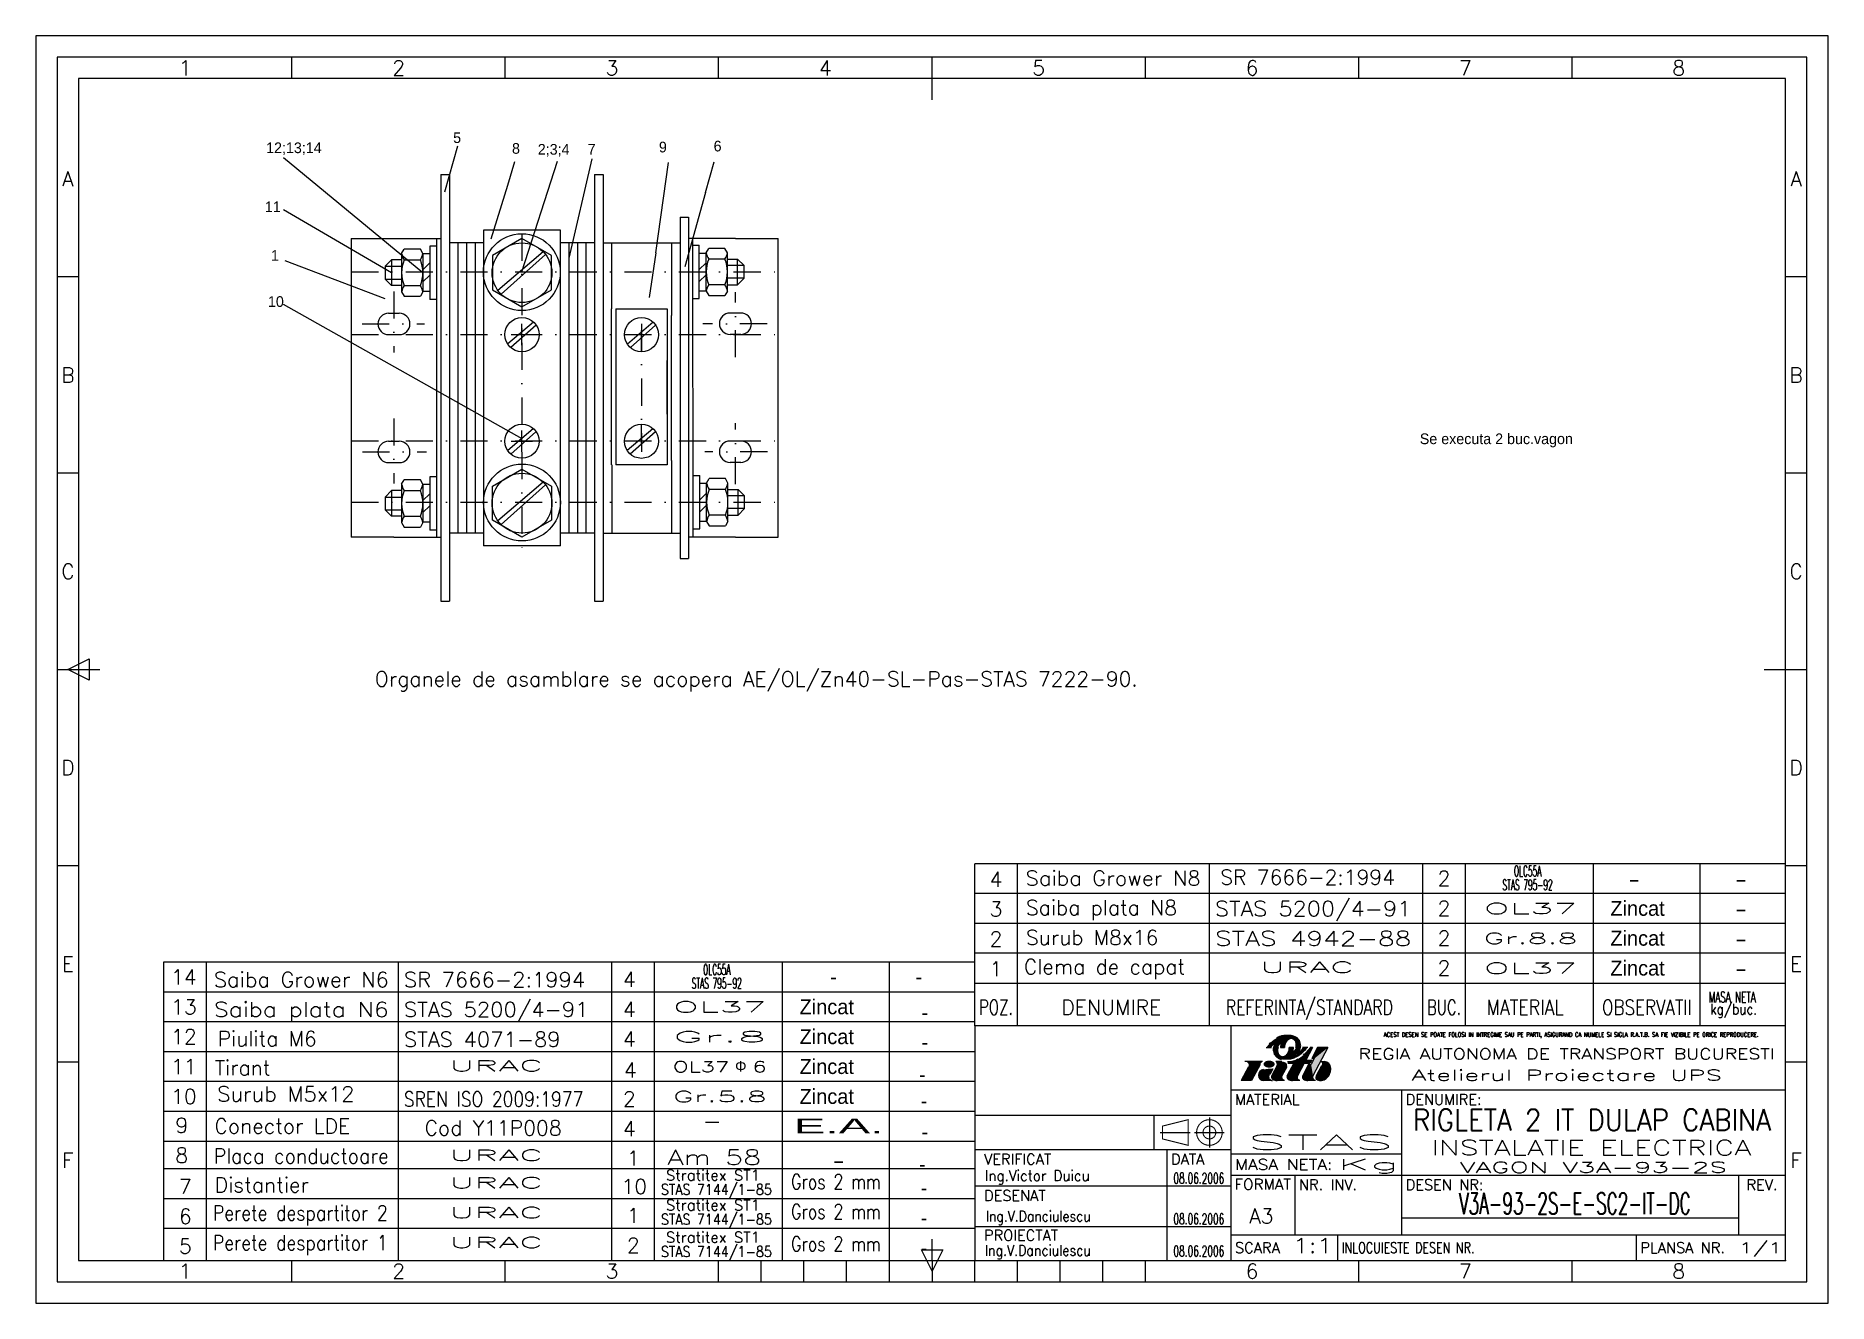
# Model space of a CAD drawing. Header units: millimetres. Extents: x 42 to 462, y 17 to 314.
import ezdxf
from ezdxf.enums import TextEntityAlignment as Align

# ---------------------------------------------------------------- set-up
doc = ezdxf.new("R2010")
doc.units = ezdxf.units.MM
doc.linetypes.add('DASHDOT2', pattern=[12.7, 6.35, -3.175, 0, -3.175])
doc.layers.add('LIN_SUB', color=7, linetype='Continuous')
doc.styles.add('ISO', font='SIMPLEX.SHX')
doc.styles.add('ISOCP', font='SIMPLEX.SHX')
doc.styles.add('ROMANC', font='romanc')

msp = doc.modelspace()

# ---------------------------------------------------------------- texts
at = {"color": 1}
for s, p in [('5', (139.4, 288.9)), ('12;13;14', (95.57, 286.53)), ('8', (153.19, 286.38)), ('2;3;4', (159.23, 286.17)), ('7', (170.92, 286.19)), ('9', (187.61, 286.7)), ('6', (200.44, 286.93)), ('11', (95.28, 272.7)), ('1', (96.7, 261.29)), ('10', (96, 250.5))]:
    msp.add_text(s, height=2.5, dxfattribs=at).set_placement(p)
at = {"color": 2}
msp.add_text('Se executa 2 buc.vagon', height=2.5, dxfattribs=at).set_placement((365.92, 218.33))
at = {"color": 50}
for s, width, p, p2 in [('    -    ', 0.666667, (405.66, 114.67), (426.66, 114.67)), ('    -    ', 0.666667, (430.66, 114.67), (451.66, 114.67)), ('    -    ', 0.666667, (430.66, 107.67), (451.66, 107.67)), ('    -    ', 0.666667, (430.66, 100.67), (451.66, 100.67)), ('    -    ', 0.666667, (430.66, 93.67), (451.66, 93.67)), ('E.A.', 2.571429, (219.22, 56.78), (240.22, 56.78)), ('    -    ', 0.666667, (219.22, 48.71), (240.22, 48.71))]:
    msp.add_text(s, height=3.5, dxfattribs=dict(at, width=width)).set_placement(p, p2, align=Align.FIT)
for s, p in [('Zincat', (416.94, 107.79)), ('Zincat', (416.94, 100.79)), ('Zincat', (416.94, 93.79)), ('-', (228.52, 91.72)), ('-', (248.52, 91.72)), ('Zincat', (226.94, 84.72)), ('-', (249.93, 83.41)), ('Zincat', (226.94, 77.72)), ('-', (249.93, 76.41)), ('Zincat', (226.94, 70.72)), ('Zincat', (226.94, 63.72)), ('-', (249.33, 68.87)), ('-', (249.72, 62.71)), ('-', (249.93, 55.41)), ('-', (249.33, 47.87)), ('-', (249.72, 42.27)), ('-', (249.72, 35.27)), ('-', (249.72, 28.27))]:
    msp.add_text(s, height=3.5, dxfattribs=at).set_placement(p, align=Align.CENTER)
at = {"layer": 'LIN_SUB', "color": 2, "style": 'ISOCP'}
msp.add_text('Organele de asamblare se acopera AE/OL/Zn40-SL-Pas-STAS 7222-90.', height=3.5, dxfattribs=at).set_placement((121.03, 161.56))
for s, p in [('4', (266.61, 114.61)), ('3', (266.61, 107.61)), ('2', (266.61, 100.61)), ('1', (266.61, 93.61)), ('14', (76.28, 91.7)), ('13', (76.28, 84.7)), ('12', (76.28, 77.7)), ('11', (76.28, 70.7)), ('10', (76.28, 63.7)), ('9', (75.81, 56.92)), ('8', (75.81, 49.92)), ('7', (76.61, 42.61)), ('6', (76.61, 35.61)), ('5', (76.61, 28.61))]:
    msp.add_text(s, height=3.5, dxfattribs=at).set_placement(p, align=Align.CENTER)
at = {"layer": 'LIN_SUB', "color": 50, "style": 'ISOCP'}
for s, width, p, p2 in [('Saiba Grower N8', 0.928302, (273.55, 114.86), (314.55, 114.86)), ('STAS 5200/4-91', 1.014706, (317.92, 107.73), (363.92, 107.73)), ('STAS 4942-88', 1.154812, (317.92, 100.73), (363.92, 100.73)), ('Saiba Grower N6', 0.931818, (83.31, 91.09), (124.31, 91.09)), (' REFERINTA/STANDARD', 0.666667, (318.61, 84.61), (359.61, 84.61)), ('Saiba plata N6', 1.037975, (83.31, 84.09), (124.31, 84.09)), ('POZ.', 0.738462, (262.61, 84.61), (270.61, 84.61)), ('BUC.', 0.727273, (367.61, 84.61), (375.61, 84.61)), ('MATERIAL', 0.739726, (381.61, 84.61), (399.61, 84.61)), ('OBSERVATII', 0.736842, (408.61, 84.61), (429.61, 84.61)), ('   -   ', 0.942857, (188.71, 57.91), (210.71, 57.91)), ('Placa conductoare', 0.83959, (83.31, 49.75), (124.31, 49.75)), ('Am 58', 1.257143, (189.59, 49.45), (211.59, 49.45)), ('Gros 2 mm', 0.7, (218.6, 43.73), (239.6, 43.73)), ('Perete despartitor 2', 0.752294, (83.08, 36.41), (124.08, 36.41)), ('Gros 2 mm', 0.7, (218.6, 36.73), (239.6, 36.73)), ('Perete despartitor 1', 0.773585, (83.08, 29.41), (124.08, 29.41)), ('Gros 2 mm', 0.7, (218.6, 29.17), (239.6, 29.17))]:
    msp.add_text(s, height=3.5, dxfattribs=dict(at, width=width)).set_placement(p, p2, align=Align.FIT)
for s, p in [('SR 7666-2:1994', (319.15, 115.08)), ('Saiba plata N8', (273.61, 107.96)), ('Surub M8x16', (273.61, 100.96)), ('Clema de capat', (273.12, 94.11)), ('Piulita M6', (84.19, 77.23)), ('Tirant', (83.53, 70.42)), ('Conector LDE', (83.46, 56.76)), ('Cod Y11P008', (132.71, 56.33)), ('Distantier', (83.53, 42.98))]:
    msp.add_text(s, height=3.5, dxfattribs=at).set_placement(p)
for s, p in [('2', (371.61, 114.81)), ('2', (371.61, 107.81)), ('2', (371.61, 100.81)), ('2', (371.61, 93.81)), ('4', (180.67, 91.14)), ('4', (180.67, 84.14)), ('DENUMIRE', (293.61, 84.61)), ('4', (180.67, 77.14)), ('4', (180.91, 69.89)), ('2', (180.67, 63.14)), ('4', (180.67, 56.14)), ('1', (181.61, 49.25)), ('10', (181.84, 42.6)), ('1', (181.61, 35.81)), ('2', (181.61, 28.81))]:
    msp.add_text(s, height=3.5, dxfattribs=at).set_placement(p, align=Align.CENTER)
at = {"layer": 'LIN_SUB', "color": 2, "style": 'ISOCP', "width": 0.507692}
for s, p in [('OLC55A', (387.98, 117.02)), ('STAS 795-92', (385.29, 113.8)), ('STAS 795-92', (195.29, 90.73)), ('OLC55A', (197.98, 93.95))]:
    msp.add_text(s, height=2.5, dxfattribs=at).set_placement(p)
at = {"layer": 'LIN_SUB', "color": 2, "style": 'ISOCP'}
for s, width, p, p2 in [('OL37', 2.531507, (380.87, 108.25), (402.87, 108.25)), ('Gr.8.8', 2.1, (380.87, 101.25), (402.87, 101.25)), ('URAC', 2.31, (328.47, 94.48), (350.47, 94.48)), ('OL37', 2.531507, (380.87, 94.25), (402.87, 94.25)), ('MASA NETA', 0.507692, (433.61, 87.51), (444.61, 87.51)), ('OL37', 2.531507, (190.87, 85.18), (212.87, 85.18)), ('kg/buc.', 0.796552, (433.96, 84.68), (444.96, 84.68)), ('Gr.8', 3.186207, (190.87, 78.18), (212.87, 78.18)), ('URAC', 2.31, (138.47, 71.41), (160.47, 71.41)), ('OL37  6', 1.421538, (190.87, 71.18), (212.87, 71.18)), ('Gr.5.8', 2.1, (190.87, 64.18), (212.87, 64.18)), ('URAC', 2.31, (138.47, 50.41), (160.47, 50.41)), ('URAC', 2.31, (138.47, 43.98), (160.47, 43.98)), ('Stratitex ST1', 0.928643, (189.27, 45.76), (211.27, 45.76)), ('STAS 7144/1-85', 0.8, (188.09, 42.41), (214.09, 42.41)), ('URAC', 2.31, (138.47, 36.98), (160.47, 36.98)), ('STAS 7144/1-85', 0.8, (188.09, 35.41), (214.09, 35.41)), ('Stratitex ST1', 0.928643, (189.27, 38.76), (211.27, 38.76)), ('Stratitex ST1', 0.928643, (189.27, 31.2), (211.27, 31.2)), ('URAC', 2.31, (138.47, 29.98), (160.47, 29.98)), ('STAS 7144/1-85', 0.8, (188.09, 27.85), (214.09, 27.85))]:
    msp.add_text(s, height=2.5, dxfattribs=dict(at, width=width)).set_placement(p, p2, align=Align.FIT)
at = {"layer": 'LIN_SUB', "color": 50, "style": 'ISOCP'}
for s, width, p in [('SR 7666-2:1994', 1.037975, (127.83, 91.08)), ('STAS 5200/4-91', 1.037975, (127.83, 84.08)), ('STAS 4071-89', 1.037975, (127.83, 77.08)), ('Surub M5x12', 1.037975, (84.08, 64.3)), ('SREN ISO 2009:1977', 0.83959, (127.83, 63.08))]:
    msp.add_text(s, height=3.5, dxfattribs=dict(at, width=width)).set_placement(p)
at = {"layer": 'LIN_SUB', "color": 2, "insert": (205.47, 73.78), "char_height": 2.5, "width": 19.3666, "attachment_point": 1, "style": 'ISOCP'}
msp.add_mtext('{\\fSymbol|b0|i0|c2|p18;F}', dxfattribs=at)

# ---------------------------------------------------------------- blocks, each defined once
blk = doc.blocks.new('a3')
at = {"color": 70}
for p, q in [((-360, 287), (-360, 292)), ((-310, 287), (-310, 292)), ((-260, 287), (-260, 292)), ((-210, 282), (-210, 292)), ((-160, 287), (-160, 292)), ((-110, 287), (-110, 292)), ((-60, 287), (-60, 292)), ((-410, 240.5), (-415, 240.5)), ((-5, 240.5), (-10, 240.5)), ((-410, 194.5), (-415, 194.5)), ((-5, 194.5), (-10, 194.5)), ((-415, 148.5), (-405, 148.5)), ((-412.5, 148.5), (-407.5, 151)), ((-407.5, 146), (-412.5, 148.5)), ((-407.5, 151), (-407.5, 146)), ((-15, 148.5), (-5, 148.5)), ((-410, 102.5), (-415, 102.5)), ((-5, 102.5), (-10, 102.5)), ((-410, 56.5), (-415, 56.5)), ((-5, 56.5), (-10, 56.5)), ((-210, 10), (-210, 15)), ((-360, 5), (-360, 10)), ((-310, 5), (-310, 10)), ((-260, 5), (-260, 10)), ((-250, 5), (-250, 10)), ((-240, 5), (-240, 10)), ((-230, 5), (-230, 10)), ((-220, 5), (-220, 10)), ((-212.5, 12.5), (-207.5, 12.5)), ((-210, 7.5), (-212.5, 12.5)), ((-207.5, 12.5), (-210, 7.5)), ((-210, 10), (-210, 5)), ((-200, 5), (-200, 10)), ((-190, 5), (-190, 10)), ((-180, 5), (-180, 10)), ((-170, 5), (-170, 10)), ((-160, 5), (-160, 10)), ((-110, 5), (-110, 10)), ((-60, 5), (-60, 10)), ((-260, 5), (-160, 5))]:
    blk.add_line(p, q, dxfattribs=at)
at = {"color": 240}
for points in [[(0, 297), (-420, 297), (-420, 0), (0, 0)], [(-5, 292), (-415, 292), (-415, 5), (-5, 5)]]:
    blk.add_lwpolyline(points, close=True, dxfattribs=at)
at = {"color": 70}
blk.add_lwpolyline([(-10, 287), (-410, 287), (-410, 10), (-10, 10)], close=True, dxfattribs=at)
at = {"color": 50}
for s, style, p in [('1', 'ISOCP', (-385, 289.5)), ('2', 'ISO', (-335, 289.5)), ('3', 'ISO', (-285, 289.5)), ('4', 'ISO', (-235, 289.5)), ('5', 'ISO', (-185, 289.5)), ('6', 'ISO', (-135, 289.5)), ('7', 'ISO', (-85, 289.5)), ('8', 'ISO', (-35, 289.5)), ('A', 'ISO', (-412.5, 263.5)), ('A', 'ISO', (-7.5, 263.5)), ('B', 'ISO', (-412.5, 217.5)), ('B', 'ISO', (-7.5, 217.5)), ('C', 'ISO', (-412.5, 171.5)), ('C', 'ISO', (-7.5, 171.5)), ('D', 'ISO', (-412.5, 125.5)), ('D', 'ISO', (-7.5, 125.5)), ('E', 'ISO', (-412.5, 79.5)), ('E', 'ISO', (-7.5, 79.5)), ('F', 'ISO', (-412.5, 33.5)), ('F', 'ISO', (-7.5, 33.5)), ('1', 'ISOCP', (-385, 7.5)), ('2', 'ISO', (-335, 7.5)), ('3', 'ISO', (-285, 7.5)), ('6', 'ISO', (-135, 7.5)), ('7', 'ISO', (-85, 7.5)), ('8', 'ISO', (-35, 7.5))]:
    blk.add_text(s, height=3.5, dxfattribs=dict(at, style=style)).set_placement(p, align=Align.MIDDLE)
blk = doc.blocks.new('ind3_12')
at = {"color": 70}
for p, q in [((0, 55), (-190, 55)), ((-190, 55), (-190, 0)), ((-130, 55), (-130, 0)), ((-130, 40), (0, 40)), ((-190, 26), (-130, 26))]:
    blk.add_line(p, q, dxfattribs=at)
at = {"color": 40}
for p, q in [((-122.56, 46.63), (-126.68, 46.63)), ((-121.71, 49.9), (-120.46, 49.9)), ((-118.05, 46.63), (-119.46, 46.63)), ((-118.34, 49.9), (-117.36, 49.9)), ((-115.18, 46.28), (-116.74, 43.36)), ((-116.7, 46.63), (-116.29, 46.65)), ((-116.6, 46.28), (-115.18, 46.28)), ((-115.31, 49.9), (-116.29, 49.9)), ((-116.29, 46.65), (-115.69, 46.73)), ((-115.69, 46.73), (-115.27, 46.82)), ((-115.27, 46.82), (-114.78, 46.97)), ((-114.78, 46.97), (-114.27, 47.24)), ((-112.77, 46.28), (-114.38, 43.26)), ((-111.94, 49.9), (-113.19, 49.9)), ((-112.95, 48.16), (-112.68, 48.4)), ((-112.77, 46.28), (-111.36, 46.28)), ((-112.68, 48.4), (-112.61, 48.47)), ((-110.84, 49.9), (-112.41, 46.97)), ((-112.41, 46.97), (-110.99, 46.97)), ((-110.84, 49.9), (-111.36, 49.9)), ((-110.99, 46.97), (-111.36, 46.28)), ((-110.41, 47.32), (-111.15, 45.93)), ((-109.64, 49.9), (-111.01, 47.32)), ((-111.01, 47.32), (-110.41, 47.32)), ((-107.23, 49.9), (-110.77, 43.26)), ((-107.23, 49.9), (-109.64, 49.9)), ((-108.78, 46.63), (-108.09, 46.63)), ((-125.82, 45.38), (-127.54, 42.15)), ((-125.13, 42.15), (-127.54, 42.15)), ((-123.11, 45.94), (-125.13, 42.15)), ((-120.23, 42.15), (-122.21, 42.15)), ((-120.12, 44.91), (-120.81, 43.6)), ((-119.12, 45.67), (-120.36, 43.36)), ((-117.39, 42.15), (-119.15, 42.15)), ((-116.85, 45.42), (-118, 43.26)), ((-117.39, 42.15), (-117.72, 42.33)), ((-113.77, 42.15), (-115.53, 42.15)), ((-113.77, 42.15), (-114.1, 42.33)), ((-111.75, 45.93), (-113.13, 43.36)), ((-110.16, 42.15), (-111.92, 42.15)), ((-111.75, 45.93), (-111.15, 45.93)), ((-110.16, 42.15), (-110.49, 42.33)), ((-108.74, 45.59), (-109.99, 43.26))]:
    blk.add_line(p, q, dxfattribs=at)
at = {"color": 240}
for p, q in [((-90, 40), (-90, 6)), ((-130, 34), (-190, 34)), ((-148, 34), (-148, 26)), ((-146.5, 30), (-139.5, 30)), ((-138.5, 30), (-131.5, 30)), ((-135, 33.5), (-135, 26.5)), ((-145, 26), (-145, 0)), ((-130, 25), (-90, 25)), ((-190, 17.5), (-130, 17.5)), ((-130, 20), (0, 20)), ((-115, 20), (-115, 6)), ((-11, 20), (-11, 6)), ((-90, 10), (-11, 10)), ((-190, 8), (-130, 8)), ((-130, 6), (0, 6)), ((-105, 6), (-105, 0)), ((-35, 6), (-35, 0))]:
    blk.add_line(p, q, dxfattribs=at)
at = {"color": 40}
for points in [[(-114.74, 49.9, 0.04888), (-114.64, 50.37, 0.067418), (-114.64, 50.71, 0.012512), (-114.71, 51.12, 0.046313), (-114.74, 51.23, 0.02866), (-114.83, 51.43, 0.04799), (-114.9, 51.53, 0.027533), (-115.01, 51.65, 0.02878), (-115.12, 51.74, 0.020408), (-115.27, 51.85, 0.028785), (-115.38, 51.91, 0.02307), (-115.48, 51.96, 0.025276), (-115.58, 51.99, 0.029587), (-115.69, 52.01, 0.0261), (-115.8, 52.02, 0.034106), (-115.93, 52.02, 0.03305), (-116.05, 52, 0.031407), (-116.17, 51.97, 0.027201), (-116.3, 51.91, 0.027571), (-116.45, 51.82, 0.032433), (-116.58, 51.73, 0.017982), (-116.7, 51.62, 0.025528), (-116.79, 51.53, 0.009898), (-116.89, 51.41, 0.014131), (-116.96, 51.31, 0.005952), (-117.02, 51.22, 0.007874), (-117.06, 51.15, 0.013516), (-117.13, 51.03, 0.012262), (-117.2, 50.9, 0.010996), (-117.25, 50.78, 0.020912), (-117.28, 50.71, 0.006638), (-117.28, 50.69, 0.003922), (-117.3, 50.64, 0.014081), (-117.33, 50.52, 0.011261), (-117.36, 50.37, 0.018498), (-117.36, 50.34, 0.00311), (-117.38, 50.18, 0.039527), (-117.38, 50.07, 0.0256), (-117.36, 49.9)], [(-113.68, 49.9, 0.047001), (-113.61, 50.39, 0.072657), (-113.64, 50.71, 0.024176), (-113.81, 51.3, 0.05712), (-113.92, 51.53, 0.02409), (-114.05, 51.71, 0.014395), (-114.28, 51.99, 0.046768), (-114.45, 52.15, 0.031027), (-114.74, 52.35)], [(-119.97, 49.9, 0.047001), (-120.05, 49.4, 0.072657), (-120.01, 49.08, 0.024176), (-119.84, 48.49, 0.05712), (-119.73, 48.26, 0.02409), (-119.6, 48.09, 0.014395), (-119.38, 47.81, 0.046768), (-119.2, 47.65, 0.031027), (-118.91, 47.44)], [(-118.91, 49.9, 0.04888), (-119.02, 49.43, 0.067418), (-119.01, 49.08, 0.012512), (-118.94, 48.67, 0.046313), (-118.91, 48.56, 0.02866), (-118.82, 48.37, 0.04799), (-118.75, 48.26, 0.027533), (-118.64, 48.15, 0.02878), (-118.53, 48.05, 0.020408), (-118.39, 47.95, 0.028785), (-118.28, 47.88, 0.02307), (-118.17, 47.84, 0.025276), (-118.07, 47.8, 0.029587), (-117.97, 47.78, 0.0261), (-117.85, 47.77, 0.034106), (-117.73, 47.77, 0.03305), (-117.6, 47.79, 0.031407), (-117.48, 47.83, 0.027201), (-117.36, 47.88, 0.027571), (-117.2, 47.97, 0.032433), (-117.07, 48.06, 0.017982), (-116.95, 48.18, 0.025528), (-116.87, 48.26, 0.009898), (-116.76, 48.39, 0.014131), (-116.7, 48.48, 0.005952), (-116.63, 48.57, 0.007874), (-116.59, 48.64, 0.013516), (-116.52, 48.76, 0.012262), (-116.45, 48.9, 0.010996), (-116.4, 49.02, 0.020912), (-116.38, 49.08, 0.006638), (-116.37, 49.11, 0.003922), (-116.35, 49.16, 0.014081), (-116.32, 49.28, 0.011261), (-116.29, 49.42, 0.018498), (-116.29, 49.45, 0.00311), (-116.27, 49.61, 0.039527), (-116.27, 49.73, 0.0256), (-116.29, 49.9)]]:
    blk.add_lwpolyline(points, format="xyb", dxfattribs=at)
at = {"color": 40, "flags": 128}
blk.add_lwpolyline([(-108.71, 42.18, 0.07519), (-108.1, 42.37, 0.103495), (-107.27, 43.01, 0.091904), (-106.74, 43.94, 0.085107), (-106.54, 45.08, 0.085107)], format="xyb", dxfattribs=at)
at = {"color": 240, "const_width": 0.25}
blk.add_lwpolyline([(-146, 31.5), (-140, 33), (-140, 27), (-146, 28.5)], close=True, dxfattribs=at)
blk.add_lwpolyline([(-135, 33, 1), (-135, 27, 1), (-135, 33, 1)], format="xyb", dxfattribs=at)
blk.add_lwpolyline([(-135, 31.5, 1), (-135, 28.5, 1)], format="xyb", close=True, dxfattribs=at)
at = {"color": 40}
for centre, radius, start, end in [((-96.55, 26.7), 34.29, 134.6817, 135.4865), ((-117.71, 49.53), 2.3, 144.0002, 170.76), ((-117.8, 49.83), 2.74, 113.911, 122.24), ((-115.81, 45.34), 7.65, 108.9325, 113.911), ((-115.07, 49.86), 3.27, 161.7905, 179.2848), ((-117.59, 50.52), 2.17, 96.8211, 108.9325), ((-116.41, 40.67), 12.1, 91.6964, 96.8211), ((-116.61, 47.25), 5.51, 78.6042, 91.6964), ((-116, 50.28), 2.42, 58.8019, 78.6042), ((-119.73, 46), 0.689, 331.9275, 66.4849), ((-117.66, 49.52), 2.42, 238.8019, 258.6042), ((-118.58, 49.94), 3.27, 341.7905, 359.2848), ((-115.94, 50.27), 2.3, 324.0002, 350.76), ((-145.94, 81.79), 47.13, 315, 315.973), ((-113.12, 49.86), 0.893, 316.8981, 318.6566), ((-115.09, 51.98), 4.23, 315.973, 321.3402), ((-122.28, 57.73), 13.43, 321.3402, 324.353), ((-108.09, 45.08), 1.55, 0, 90), ((-122.21, 43.44), 1.29, 94.5979, 270), ((-177.94, 750.15), 707.62, 274.50891, 274.68697), ((-120.23, 42.84), 0.689, 201.8729, 270), ((-119.75, 43.03), 0.689, 151.9275, 234.4615), ((-119.15, 43.87), 1.72, 234.4615, 270), ((-117.39, 42.94), 0.689, 151.9275, 241.9275), ((-116.14, 43.03), 0.689, 151.9275, 234.4615), ((-115.53, 43.87), 1.72, 234.4615, 270), ((-113.78, 42.94), 0.689, 151.9275, 241.9275), ((-112.52, 43.03), 0.689, 151.9275, 234.4615), ((-111.92, 43.87), 1.72, 234.4615, 270), ((-110.16, 42.94), 0.689, 151.9275, 241.9275), ((-109.38, 42.94), 0.689, 151.9275, 242.7821), ((-108.99, 43.7), 1.55, 242.7821, 280.2311)]:
    blk.add_arc(centre, radius, start, end, dxfattribs=at)
blk.add_point((0, 0))
for points in [[(-121.71, 49.9), (-120.46, 49.9), (-121.21, 50.52), (-120.18, 50.33)], [(-121.21, 50.52), (-120.18, 50.33), (-120.72, 51.03), (-119.93, 50.59)], [(-120.72, 51.03), (-119.93, 50.59), (-120.22, 51.49), (-119.57, 50.88)], [(-120.22, 51.49), (-119.57, 50.88), (-119.6, 51.93), (-118.18, 50.88)], [(-119.84, 50.38), (-118.6, 50.45), (-119.97, 49.9), (-118.91, 49.9)], [(-119.57, 50.88), (-118.18, 50.88), (-119.84, 50.38), (-118.6, 50.45)], [(-119.6, 51.93), (-118.18, 50.88), (-118.87, 52.35), (-118.18, 50.88)], [(-118.87, 52.35), (-118.18, 50.88), (-118.21, 52.6), (-118.18, 50.88)], [(-117.31, 50.61), (-118.27, 50.54), (-117.37, 50.27), (-118.32, 50.22)], [(-117.09, 51.1), (-118.18, 50.88), (-117.31, 50.61), (-118.27, 50.54)], [(-118.21, 52.6), (-118.18, 50.88), (-117.81, 52.68), (-118.18, 50.88)], [(-116.87, 52.76), (-118.18, 50.88), (-116.31, 52.75), (-118.18, 50.88)], [(-117.81, 52.68), (-118.18, 50.88), (-116.87, 52.76), (-118.18, 50.88)], [(-116.08, 51.99), (-116.31, 52.75), (-116.62, 51.7), (-118.18, 50.88)], [(-116.62, 51.7), (-118.18, 50.88), (-117.09, 51.1), (-118.18, 50.88)], [(-115.84, 51.99), (-116.08, 51.99), (-116.32, 51.86)], [(-116.31, 52.75), (-115.41, 52.63), (-115.84, 52.71)], [(-115.54, 51.98), (-115.41, 52.63), (-116.08, 51.99), (-116.31, 52.75)], [(-115.84, 51.99), (-115.54, 51.98), (-115.91, 51.97), (-115.51, 51.96)], [(-115.73, 51.96), (-115.33, 51.85), (-115.51, 51.96)], [(-115.09, 51.72), (-114.87, 52.42), (-115.54, 51.98), (-115.41, 52.63)], [(-115.41, 52.63), (-114.87, 52.42), (-115.11, 52.53)], [(-114.87, 51.48), (-114.18, 51.87), (-115.09, 51.72), (-114.87, 52.42)], [(-114.87, 52.42), (-114.18, 51.87), (-114.48, 52.17)], [(-114.68, 50.99), (-113.86, 51.41), (-114.87, 51.48), (-114.18, 51.87)], [(-114.63, 50.55), (-113.67, 50.85), (-114.68, 50.99), (-113.86, 51.41)], [(-114.65, 50.25), (-113.62, 50.26), (-114.63, 50.55), (-113.67, 50.85)], [(-113.67, 50.85), (-113.62, 50.26), (-113.61, 50.56)], [(-126.68, 46.63), (-122.56, 46.63), (-126.26, 46.53), (-122.84, 46.34)], [(-126.26, 46.53), (-122.84, 46.34), (-125.96, 46.29), (-123.05, 46.05)], [(-123.05, 46.05), (-125.96, 46.29), (-123.11, 45.94), (-125.77, 45.87)], [(-122.2, 46.34), (-122.22, 45.73), (-122.28, 46.18), (-122.28, 45.84)], [(-122.07, 46.5), (-122.04, 45.53), (-122.2, 46.34), (-122.22, 45.73)], [(-121.94, 46.59), (-121.9, 45.43), (-122.07, 46.5), (-122.04, 45.53)], [(-121.78, 46.68), (-121.71, 45.34), (-121.94, 46.59), (-121.9, 45.43)], [(-121.62, 46.75), (-121.56, 45.28), (-121.78, 46.68), (-121.71, 45.34)], [(-121.46, 46.79), (-121.43, 45.25), (-121.62, 46.75), (-121.56, 45.28)], [(-121.33, 46.82), (-121.31, 45.23), (-121.46, 46.79), (-121.43, 45.25)], [(-121.21, 46.83), (-121.2, 45.22), (-121.33, 46.82), (-121.31, 45.23)], [(-121.21, 46.83), (-121.1, 46.84), (-121.09, 45.21)], [(-121.09, 45.21), (-120.9, 45.21), (-121.21, 46.83), (-121.2, 45.22)], [(-121.1, 46.84), (-120.91, 46.84), (-121.09, 45.21), (-120.9, 45.21)], [(-120.9, 45.21), (-120.91, 46.84), (-120.81, 45.22), (-120.81, 46.83)], [(-120.81, 45.22), (-120.81, 46.83), (-120.68, 45.23), (-120.69, 46.82)], [(-120.68, 45.23), (-120.69, 46.82), (-120.56, 45.25), (-120.55, 46.79)], [(-120.56, 45.25), (-120.55, 46.79), (-120.42, 45.29), (-120.43, 46.76)], [(-120.42, 45.29), (-120.43, 46.76), (-120.27, 45.34), (-120.27, 46.7)], [(-120.27, 45.34), (-120.27, 46.7), (-120.14, 45.41), (-120.13, 46.63)], [(-120.14, 45.41), (-120.13, 46.63), (-119.97, 45.52), (-119.99, 46.54)], [(-119.97, 49.9), (-118.91, 49.9), (-120.05, 49.4), (-119, 49.53)], [(-120.05, 49.4), (-119, 49.53), (-119.94, 48.79), (-119, 49.02)], [(-120.05, 49.4), (-119.94, 48.79), (-120.04, 49.24)], [(-120.04, 49.24), (-119.94, 48.79), (-120.03, 49.13)], [(-119.97, 45.52), (-119.99, 46.54), (-119.84, 45.65), (-119.88, 46.44)], [(-119.94, 48.79), (-119, 49.02), (-119.72, 48.25), (-118.92, 48.6)], [(-119.84, 45.65), (-119.88, 46.44), (-119.74, 45.8), (-119.77, 46.3)], [(-119.74, 45.8), (-119.77, 46.3), (-119.71, 45.9), (-119.72, 46.2)], [(-119.72, 48.25), (-118.92, 48.6), (-119.33, 47.76), (-118.75, 48.27)], [(-119.72, 46.2), (-119.71, 45.9), (-119.7, 46.13), (-119.69, 46.02)], [(-119.46, 46.63), (-118.05, 46.63), (-119.08, 46.21), (-117.05, 46.31)], [(-119.33, 47.76), (-118.75, 48.27), (-118.77, 47.37), (-118.43, 47.98)], [(-119.25, 46.4), (-119.09, 46.04), (-119.08, 46.21)], [(-119.08, 46.21), (-117.05, 46.31), (-119.12, 45.67), (-116.78, 45.9)], [(-118.77, 47.37), (-118.43, 47.98), (-118.32, 47.19), (-118.12, 47.82)], [(-117.37, 50.27), (-118.32, 50.22), (-117.36, 49.9), (-118.34, 49.9)], [(-118.32, 47.19), (-118.12, 47.82), (-117.71, 47.07), (-117.72, 47.77)], [(-118.05, 46.63), (-117.05, 46.31), (-117.7, 46.59), (-117.41, 46.5)], [(-117.71, 47.07), (-117.72, 47.77), (-117.14, 47.03), (-117.33, 47.9)], [(-117.14, 47.03), (-117.33, 47.9), (-116.45, 47.06), (-117.04, 48.09)], [(-117.05, 46.31), (-116.78, 45.9), (-116.88, 46.12)], [(-116.45, 47.06), (-117.04, 48.09), (-115.94, 47.1), (-116.74, 48.42)], [(-116.7, 48.48), (-115.12, 47.31), (-116.74, 48.42)], [(-116.7, 48.48), (-116.7, 48.48), (-116.74, 48.42)], [(-115.94, 47.1), (-116.74, 48.42), (-115.12, 47.31), (-116.74, 48.42)], [(-115.18, 46.28), (-112.77, 46.28), (-116.74, 43.36), (-114.38, 43.26)], [(-116.45, 48.9), (-115.12, 47.31), (-116.7, 48.48)], [(-116.22, 46.66), (-116.7, 46.63), (-116.6, 46.28)], [(-116.6, 46.28), (-111.36, 46.28), (-116.22, 46.66), (-112.41, 46.97)], [(-116.4, 49.03), (-115.48, 48.92), (-116.45, 48.9), (-115.12, 47.31)], [(-116.29, 49.44), (-115.35, 49.44), (-116.4, 49.03), (-115.48, 48.92)], [(-116.29, 49.9), (-115.31, 49.9), (-116.29, 49.44), (-115.35, 49.44)], [(-116.22, 46.66), (-115.25, 46.82), (-115, 46.76)], [(-115.48, 48.92), (-114.09, 48.92), (-115.01, 49.4), (-113.85, 49.33)], [(-115.48, 48.92), (-114.59, 48.13), (-115.12, 47.31)], [(-115.48, 48.92), (-114.09, 48.92), (-114.18, 47.78), (-115.12, 47.31)], [(-115.25, 46.82), (-114.79, 46.97), (-115, 46.76)], [(-115.01, 49.4), (-113.85, 49.33), (-114.75, 49.87), (-113.72, 49.72)], [(-115, 46.76), (-115, 46.76), (-114.79, 46.97), (-114.45, 46.8)], [(-114.35, 47.19), (-112.41, 46.97), (-114.79, 46.97), (-114.45, 46.8)], [(-114.75, 49.87), (-113.72, 49.72), (-114.65, 50.25), (-113.62, 50.26)], [(-114.09, 48.92), (-114.18, 47.78), (-114.59, 48.13)], [(-113.9, 47.46), (-112.41, 46.97), (-114.35, 47.19), (-112.41, 46.97)], [(-114.09, 48.92), (-113.61, 48.17), (-114.18, 47.78)], [(-113.69, 49.23), (-112.95, 48.75), (-114.09, 48.92), (-113.61, 48.17)], [(-113.49, 47.75), (-113.9, 47.46), (-112.41, 46.97)], [(-113.4, 49.55), (-112.44, 49.28), (-113.69, 49.23), (-112.95, 48.75)], [(-113.03, 48.1), (-112.41, 46.97), (-113.49, 47.75), (-112.41, 46.97)], [(-113.19, 49.9), (-111.94, 49.9), (-113.4, 49.55), (-112.44, 49.28)], [(-112.65, 48.42), (-112.41, 46.97), (-113.03, 48.1), (-112.41, 46.97)], [(-112.22, 48.86), (-112.41, 46.97), (-112.65, 48.42), (-112.41, 46.97)], [(-111.36, 49.9), (-110.84, 49.9), (-111.76, 49.37), (-112.41, 46.97)], [(-111.76, 49.37), (-112.41, 46.97), (-112.22, 48.86), (-112.41, 46.97)], [(-112.41, 46.97), (-110.99, 46.97), (-111.36, 46.28)], [(-110.41, 47.32), (-107.23, 49.9), (-111.15, 45.93), (-110.73, 43.34)], [(-109.64, 49.9), (-107.23, 49.9), (-111.01, 47.32), (-110.41, 47.32)], [(-108.78, 46.63), (-108.43, 46.63), (-108.69, 46.43), (-108.49, 46.44)], [(-108.74, 45.59), (-108.09, 46.63), (-108.66, 45.8)], [(-108.74, 45.59), (-106.98, 46.16), (-108.09, 46.63)], [(-108.69, 46.43), (-108.49, 46.44), (-108.64, 46.23), (-108.56, 46.21)], [(-108.43, 46.63), (-108.63, 46.02), (-108.09, 46.63), (-108.66, 45.8)], [(-108.66, 45.8), (-108.66, 45.8), (-108.43, 46.63), (-108.63, 46.02)], [(-108.64, 46.23), (-108.56, 46.21), (-108.63, 46.02)], [(-108.09, 46.63), (-106.98, 46.16), (-107.61, 46.55), (-107.23, 46.37)], [(-125.82, 45.38), (-123.11, 45.94), (-127.54, 42.15), (-125.13, 42.15)], [(-125.76, 45.63), (-123.11, 45.94), (-125.82, 45.38)], [(-125.77, 45.87), (-123.11, 45.94), (-125.76, 45.63), (-123.11, 45.94)], [(-123.17, 44.3), (-120.81, 43.6), (-123.49, 43.38), (-120.95, 43.16)], [(-123.17, 44.3), (-123.49, 43.38), (-123.29, 44.14), (-123.45, 43.79)], [(-123.49, 43.38), (-120.95, 43.16), (-123.49, 43.38), (-120.87, 42.58)], [(-123.49, 43.38), (-123.1, 42.51), (-123.42, 43), (-123.25, 42.69)], [(-123.49, 43.38), (-120.87, 42.58), (-123.1, 42.51), (-120.62, 42.27)], [(-122.31, 44.73), (-120.12, 44.91), (-123.17, 44.3), (-120.81, 43.6)], [(-122.31, 44.73), (-123.17, 44.3), (-122.7, 44.64), (-123.04, 44.43)], [(-123.1, 42.51), (-122.21, 42.15), (-122.93, 42.37), (-122.61, 42.22)], [(-123.1, 42.51), (-120.62, 42.27), (-122.21, 42.15), (-120.23, 42.15)], [(-122.28, 46.18), (-122.28, 45.84), (-122.31, 46.03)], [(-120.42, 42.88), (-120.36, 43.36), (-120.43, 43.1)], [(-120.36, 43.36), (-116.85, 45.42), (-120.42, 42.88), (-118, 43.26)], [(-120.42, 42.88), (-118, 43.26), (-120.15, 42.47), (-118.06, 42.75)], [(-120.15, 42.47), (-120.42, 42.88), (-120.32, 42.64)], [(-119.12, 45.67), (-116.78, 45.9), (-120.36, 43.36), (-116.85, 45.42)], [(-120.15, 42.47), (-118.06, 42.75), (-119.15, 42.15), (-117.72, 42.33)], [(-119.15, 42.15), (-120.15, 42.47), (-119.72, 42.25)], [(-119.15, 42.15), (-117.72, 42.33), (-117.39, 42.15)], [(-118.02, 43.03), (-117.9, 42.55), (-118.06, 42.75)], [(-116.78, 45.9), (-116.85, 45.42), (-116.77, 45.67)], [(-116.74, 43.36), (-116.81, 42.88), (-116.82, 43.14)], [(-116.74, 43.36), (-114.38, 43.26), (-116.81, 42.88), (-114.44, 42.75)], [(-116.52, 42.46), (-116.81, 42.88), (-116.71, 42.66)], [(-116.81, 42.88), (-114.44, 42.75), (-116.52, 42.46), (-114.12, 42.34)], [(-115.53, 42.15), (-116.54, 42.47), (-116.1, 42.25)], [(-116.52, 42.46), (-114.12, 42.34), (-115.53, 42.15), (-113.77, 42.15)], [(-114.42, 42.94), (-114.29, 42.55), (-114.44, 42.75)], [(-114.36, 43.31), (-114.4, 43.15), (-114.38, 43.26)], [(-113.13, 43.36), (-113.19, 42.89), (-113.2, 43.13)], [(-113.13, 43.36), (-110.77, 43.26), (-113.19, 42.89)], [(-113.19, 42.89), (-110.77, 43.26), (-110.82, 42.72)], [(-112.92, 42.47), (-113.19, 42.89), (-113.1, 42.66)], [(-113.19, 42.89), (-110.82, 42.72), (-112.92, 42.47)], [(-111.75, 45.93), (-111.15, 45.93), (-113.13, 43.36), (-110.77, 43.26)], [(-112.92, 42.47), (-110.82, 42.72), (-111.92, 42.15)], [(-111.92, 42.15), (-112.92, 42.47), (-112.49, 42.25)], [(-110.82, 42.72), (-111.92, 42.15), (-110.49, 42.33)], [(-110.49, 42.33), (-110.16, 42.15), (-111.92, 42.15)], [(-111.15, 45.93), (-110.77, 43.26), (-110.73, 43.34)], [(-110.8, 42.98), (-110.66, 42.53), (-110.82, 42.72)], [(-110.73, 43.34), (-110.78, 43.14), (-110.77, 43.26)], [(-109.99, 43.26), (-110.04, 42.73), (-110.07, 42.99)], [(-110.04, 42.73), (-109.99, 43.26), (-109.7, 42.32)], [(-109.7, 42.32), (-110.04, 42.73), (-109.91, 42.5)], [(-109.99, 43.26), (-108.74, 45.59), (-106.74, 43.94)], [(-109.99, 43.26), (-107.27, 43.01), (-106.74, 43.94)], [(-109.99, 43.26), (-108.1, 42.37), (-107.27, 43.01)], [(-109.99, 43.26), (-108.71, 42.18), (-108.1, 42.37)], [(-109.99, 43.26), (-109.7, 42.32), (-108.71, 42.18)], [(-108.71, 42.18), (-109.7, 42.32), (-109.23, 42.17)], [(-109.7, 42.32), (-109.7, 42.32), (-108.71, 42.18)], [(-108.74, 45.59), (-106.54, 45.08), (-106.98, 46.16)], [(-108.74, 45.59), (-106.74, 43.94), (-106.54, 45.08)], [(-107.27, 43.01), (-108.1, 42.37), (-107.66, 42.64)], [(-106.74, 43.94), (-107.27, 43.01), (-106.96, 43.45)], [(-106.98, 46.16), (-106.54, 45.08), (-106.83, 45.98), (-106.62, 45.57)], [(-106.54, 45.08), (-106.74, 43.94), (-106.59, 44.51)]]:
    blk.add_solid(points, dxfattribs=at)
at = {"color": 40, "style": 'ISO', "width": 0.77078}
blk.add_text('ACEST DESEN SE POATE FOLOSI IN INTREGIME SAU PE PARTI, ASIGURAND CA NUMELE SI SIGLA R.A.T.B. SA FIE VIZIBILE PE ORICE REPRODUCERE.', height=1, dxfattribs=at).set_placement((-94.13, 52.45), (-6.3, 52.45), align=Align.FIT)
at = {"color": 240}
for s, style, width, p, p2 in [('REGIA AUTONOMA DE TRANSPORT BUCURESTI', 'ROMANC', 1.063101, (-100.04, 47.17), (-2.58, 47.17)), ('Atelierul Proiectare UPS', 'ROMANC', 1.425107, (-87.65, 42.18), (-14.86, 42.18)), ('MASA NETA:', 'ISO', 1.009422, (-129, 21.25), (-106.17, 21.25)), ('FORMAT', 'ISO', 0.917397, (-129.11, 16.61), (-115.89, 16.61)), ('INLOCUIESTE DESEN NR.', 'ISO', 0.687691, (-104, 1.75), (-72.89, 1.75))]:
    blk.add_text(s, height=2.5, dxfattribs=dict(at, style=style, width=width)).set_placement(p, p2, align=Align.FIT)
at = {"color": 240, "style": 'ISO'}
for s, p in [('MATERIAL', (-129, 36.5)), ('DENUMIRE:', (-89, 36.5)), ('VERIFICAT', (-187.81, 22.5)), ('DATA', (-144, 22.5)), ('NR. INV.', (-114, 16.5)), ('DESEN NR:', (-89, 16.5)), ('DESENAT', (-187.81, 13.97)), ('PROIECTAT', (-187.81, 4.66)), ('SCARA', (-129, 1.75)), ('PLANSA NR.', (-34, 1.75))]:
    blk.add_text(s, height=2.5, dxfattribs=at).set_placement(p)
blk.add_text('REV.', height=2.5, dxfattribs=at).set_placement((-5.5, 17.75), align=Align.MIDDLE)
at = {"color": 50, "style": 'ISO'}
for tag, height, width, p, p2 in [('MATERIAL', 3.5, 1.837708, (-127.1, 31.84), (-91.87, 31.84)), ('STAS_MATERIAL', 3.5, 2.784754, (-126.09, 25.95), (-91.75, 25.95)), ('ANSAMBLU', 3.5, 2.48631, (-83.01, 24.67), (-8.01, 24.67)), ('VERIFICAT', 2.5, 0.86708, (-187.61, 18.63), (-163.04, 18.63)), ('DESENAT', 2.5, 1.026691, (-187.39, 9.14), (-162.83, 9.14)), ('SCARA', 3.5, 1.565143, (-115.5, 1.75), (-106.11, 1.75)), ('PROIECTAT', 2.5, 1.037581, (-187.61, 1.12), (-162.78, 1.12))]:
    blk.add_attdef(tag, text='', height=height, dxfattribs=dict(at, width=width)).set_placement(p, p2, align=Align.FIT)
at = {"color": 70, "style": 'ISO'}
for tag, width, p, p2 in [('DENUMIRE_DESEN', 1.844561, (-87.29, 30.44), (-3.41, 30.44)), ('NUMAR_DESEN', 1.112195, (-76.49, 10.87), (-22.2, 10.87))]:
    blk.add_attdef(tag, text='', height=5, dxfattribs=dict(at, width=width)).set_placement(p, p2, align=Align.FIT)
at = {"color": 240, "style": 'ISO'}
for tag, width, p, p2 in [('MASA', 3.701178, (-105.03, 21.25), (-90.49, 21.25)), ('SUBANSAMBLU', 3.628523, (-76.35, 20.58), (-13.71, 20.58)), ('DATA', 0.588678, (-143.42, 18.04), (-131.51, 18.04)), ('DATA', 0.588678, (-143.42, 8.49), (-131.51, 8.49)), ('PLANSA', 1.983142, (-10.91, 1.75), (-0.76, 1.75)), ('DATA', 0.588678, (-143.42, 0.97), (-131.51, 0.97))]:
    blk.add_attdef(tag, text='', height=2.5, dxfattribs=dict(at, width=width)).set_placement(p, p2, align=Align.FIT)
at = {"color": 50, "style": 'ISO'}
blk.add_attdef('FORMAT', text='', height=3.5, dxfattribs=at).set_placement((-122.83, 8.67), align=Align.CENTER)
at = {"color": 240, "style": 'ISO'}
blk.add_attdef('NUME_DWG', (-87.2, 6.95), '', height=2.5, dxfattribs=at)

# ---------------------------------------------------------------- linework, layer by layer
at = {"color": 1}
for p, q in [((137.46, 277.45), (140.46, 288.2)), ((132.32, 258.5), (99.68, 285.46)), ((152.19, 279.04), (153.88, 284.56)), ((155.52, 258.69), (163.85, 284.66)), ((171.89, 285.19), (166.52, 261.9)), ((186.92, 263.17), (189.88, 284.33)), ((198.53, 277.31), (200.53, 284.48)), ((148.33, 266.42), (152.19, 279.04)), ((198.53, 277.31), (193.69, 259.92)), ((124.94, 258.51), (99.68, 273.22)), ((123.44, 252.37), (100.01, 261.3)), ((186.92, 263.17), (185.3, 252.7)), ((99.6, 251.12), (155.52, 219.67))]:
    msp.add_line(p, q, dxfattribs=at)
at = {"color": 2}
for p, q in [((136.52, 281.5), (138.52, 281.5)), ((136.52, 281.5), (136.52, 181.5)), ((138.52, 281.5), (138.52, 181.5)), ((172.52, 281.5), (172.52, 181.5)), ((172.52, 281.5), (174.52, 281.5)), ((174.56, 281.5), (174.56, 181.5)), ((192.56, 271.5), (192.56, 191.5)), ((192.56, 271.5), (194.56, 271.5)), ((194.56, 271.5), (194.56, 191.5)), ((115.52, 266.5), (115.52, 196.5)), ((115.52, 266.5), (136.52, 266.5)), ((133.92, 264.76), (133.92, 252.26)), ((135.52, 264.76), (133.92, 264.76)), ((135.52, 266.5), (135.52, 196.5)), ((135.52, 264.76), (135.52, 252.26)), ((136.52, 266.5), (136.52, 196.5)), ((140.52, 265.5), (138.52, 265.5)), ((140.52, 265.5), (140.52, 197.5)), ((142.52, 265.5), (140.52, 265.5)), ((142.52, 265.5), (142.52, 197.5)), ((144.52, 265.5), (142.52, 265.5)), ((144.52, 265.5), (144.52, 197.5)), ((146.52, 265.5), (144.52, 265.5)), ((146.52, 268.5), (146.52, 237.5)), ((164.52, 268.5), (146.52, 268.5)), ((146.52, 266.5), (146.52, 196.5)), ((164.52, 194.5), (164.52, 268.5)), ((172.52, 265.5), (164.52, 265.5)), ((166.52, 265.5), (166.52, 197.5)), ((168.52, 265.5), (168.52, 197.5)), ((170.52, 265.5), (170.52, 197.5)), ((170.52, 265.5), (170.52, 197.5)), ((172.52, 265.5), (172.52, 197.5)), ((174.56, 265.49), (192.56, 265.49)), ((176.56, 250), (176.56, 265.49)), ((190.56, 265.49), (190.56, 248.5)), ((192.56, 265.49), (192.56, 197.5)), ((195.48, 266.56), (194.56, 266.56)), ((195.48, 266.56), (195.53, 196.56)), ((195.48, 266.56), (195.53, 196.56)), ((205.56, 266.56), (195.48, 266.56)), ((195.48, 264.93), (197.08, 264.93)), ((197.08, 252.43), (197.08, 264.93)), ((205.56, 266.56), (215.56, 266.56)), ((215.56, 196.56), (215.56, 266.56)), ((124.94, 261.51), (123.44, 260.01)), ((124.94, 261.51), (124.94, 255.51)), ((127.31, 261.51), (124.94, 261.51)), ((127.32, 263), (127.91, 264.02)), ((127.32, 263), (127.32, 254.01)), ((131.73, 264.02), (127.91, 264.02)), ((127.91, 261.5), (131.73, 261.5)), ((132.32, 263), (131.73, 264.02)), ((132.32, 263), (132.32, 254.01)), ((132.32, 262.95), (132.32, 254.07)), ((133.92, 262.95), (132.32, 262.95)), ((132.32, 259.18), (133.92, 260.78)), ((133.92, 262.95), (133.92, 254.07)), ((160.49, 263.42), (149.89, 254.33)), ((161.07, 262.76), (150.63, 253.49)), ((197.08, 263.12), (198.68, 263.12)), ((197.08, 254.24), (197.08, 263.12)), ((198.68, 260.84), (197.08, 259.24)), ((198.68, 263.19), (199.28, 264.21)), ((198.68, 254.19), (198.68, 263.19)), ((198.68, 254.24), (198.68, 263.12)), ((203.09, 264.21), (199.28, 264.21)), ((203.09, 261.69), (199.28, 261.69)), ((203.68, 263.19), (203.09, 264.21)), ((203.68, 254.19), (203.68, 263.19)), ((203.68, 261.69), (206.06, 261.69)), ((206.06, 261.69), (207.56, 260.19)), ((206.06, 255.69), (206.06, 261.69)), ((123.44, 260.01), (123.44, 257.01)), ((123.44, 260.01), (127.31, 260.01)), ((124.94, 255.51), (123.44, 257.01)), ((123.44, 257.01), (127.32, 257.01)), ((132.32, 256.36), (133.92, 257.96)), ((198.68, 258.01), (197.08, 256.41)), ((207.56, 260.19), (203.68, 260.19)), ((207.56, 257.19), (203.69, 257.19)), ((206.06, 255.69), (207.56, 257.19)), ((207.56, 257.19), (207.56, 260.19)), ((127.32, 255.51), (124.94, 255.51)), ((127.32, 254.01), (127.91, 252.98)), ((127.91, 255.5), (131.73, 255.5)), ((127.91, 252.98), (131.73, 252.98)), ((132.32, 254.01), (131.73, 252.98)), ((133.92, 254.07), (132.32, 254.07)), ((135.52, 252.26), (133.92, 252.26)), ((195.48, 252.43), (197.08, 252.43)), ((197.08, 254.24), (198.68, 254.24)), ((198.68, 254.19), (199.28, 253.17)), ((203.09, 255.69), (199.28, 255.69)), ((199.28, 253.17), (203.09, 253.17)), ((203.68, 254.18), (203.09, 253.16)), ((203.69, 255.69), (206.06, 255.69)), ((124.26, 249), (126.77, 249)), ((176.51, 213.49), (176.51, 250)), ((177.51, 250), (177.51, 213.49)), ((177.51, 250), (189.51, 250)), ((189.51, 250), (189.51, 213.49)), ((190.56, 214.5), (190.56, 248.5)), ((206.81, 249.06), (204.3, 249.06)), ((124.26, 244), (126.77, 244)), ((158.21, 246.93), (152.22, 241.8)), ((158.83, 246.23), (152.92, 240.99)), ((153.02, 243.99), (158.02, 243.99)), ((155.52, 241.49), (155.52, 246.49)), ((186.24, 246.92), (180.24, 241.79)), ((186.85, 246.22), (180.95, 240.98)), ((206.81, 244.06), (204.3, 244.06)), ((146.52, 237.5), (146.52, 225.5)), ((189.51, 225.32), (189.51, 237.91)), ((146.52, 225.5), (146.52, 194.5)), ((170.52, 225.5), (170.52, 197.5)), ((124.26, 219), (126.77, 219)), ((158.18, 221.95), (152.19, 216.81)), ((158.79, 221.25), (152.89, 216.01)), ((153.02, 219.01), (158.02, 219.01)), ((155.52, 216.51), (155.52, 221.51)), ((186.2, 221.94), (180.21, 216.8)), ((186.81, 221.24), (180.91, 216)), ((206.81, 219.06), (204.3, 219.06)), ((190.56, 214.5), (190.56, 197.5)), ((190.56, 214.5), (190.56, 214.5)), ((124.26, 214), (126.77, 214)), ((133.92, 210.7), (133.92, 198.2)), ((135.52, 210.7), (133.92, 210.7)), ((176.56, 213.49), (176.56, 197.5)), ((189.51, 213.49), (177.51, 213.49)), ((195.6, 210.96), (197.2, 210.96)), ((197.2, 198.46), (197.2, 210.96)), ((198.8, 209.22), (199.39, 210.24)), ((203.21, 210.24), (199.39, 210.24)), ((203.8, 209.22), (203.21, 210.24)), ((206.81, 214.06), (204.3, 214.06)), ((124.94, 207.44), (123.44, 205.94)), ((123.44, 205.94), (127.31, 205.94)), ((123.44, 205.94), (123.44, 202.94)), ((124.94, 207.44), (124.94, 201.44)), ((127.31, 207.44), (124.94, 207.44)), ((127.32, 208.93), (127.91, 209.95)), ((127.32, 208.93), (127.32, 199.94)), ((131.73, 209.95), (127.91, 209.95)), ((127.91, 207.43), (131.73, 207.43)), ((132.32, 208.93), (131.73, 209.95)), ((132.32, 208.93), (132.32, 199.94)), ((132.32, 208.89), (132.32, 200.01)), ((133.92, 208.89), (132.32, 208.89)), ((132.32, 205.12), (133.92, 206.72)), ((133.92, 208.89), (133.92, 200.01)), ((160.49, 209.42), (149.89, 200.33)), ((161.07, 208.76), (150.63, 199.49)), ((197.2, 209.15), (198.8, 209.15)), ((197.2, 200.27), (197.2, 209.15)), ((198.8, 206.87), (197.2, 205.27)), ((198.8, 200.22), (198.8, 209.22)), ((198.8, 200.27), (198.8, 209.15)), ((203.21, 207.72), (199.39, 207.72)), ((203.79, 207.71), (206.18, 207.71)), ((207.68, 206.21), (203.79, 206.21)), ((203.8, 200.22), (203.8, 209.22)), ((206.18, 207.71), (207.68, 206.21)), ((206.18, 201.71), (206.18, 207.71)), ((207.68, 203.21), (207.68, 206.21)), ((124.94, 201.44), (123.44, 202.94)), ((123.44, 202.94), (127.32, 202.94)), ((132.32, 202.29), (133.92, 203.89)), ((198.8, 204.04), (197.2, 202.44)), ((203.21, 201.72), (199.39, 201.72)), ((207.68, 203.21), (203.8, 203.21)), ((203.81, 201.71), (206.18, 201.71)), ((206.18, 201.71), (207.68, 203.21)), ((127.32, 201.44), (124.94, 201.44)), ((127.32, 199.94), (127.91, 198.91)), ((127.91, 201.43), (131.73, 201.43)), ((127.91, 198.91), (131.73, 198.91)), ((132.32, 199.94), (131.73, 198.91)), ((133.92, 200.01), (132.32, 200.01)), ((135.52, 198.2), (133.92, 198.2)), ((140.52, 197.5), (138.52, 197.5)), ((142.52, 197.5), (140.52, 197.5)), ((144.52, 197.5), (142.52, 197.5)), ((146.52, 197.5), (144.52, 197.5)), ((172.52, 197.5), (164.52, 197.5)), ((174.56, 197.5), (192.56, 197.5)), ((195.6, 198.46), (197.2, 198.46)), ((197.2, 200.27), (198.8, 200.27)), ((198.8, 200.22), (199.39, 199.2)), ((199.39, 199.2), (203.21, 199.2)), ((203.8, 200.21), (203.21, 199.19)), ((125.52, 196.5), (115.52, 196.5)), ((125.52, 196.5), (136.52, 196.5)), ((164.52, 194.5), (146.52, 194.5)), ((195.53, 196.56), (194.56, 196.56)), ((205.56, 196.56), (195.53, 196.56)), ((205.56, 196.56), (215.56, 196.56)), ((192.56, 191.5), (194.56, 191.5)), ((136.52, 181.5), (138.52, 181.5)), ((172.52, 181.5), (174.52, 181.5))]:
    msp.add_line(p, q, dxfattribs=at)
at = {"color": 1, "linetype": 'DASHDOT2'}
for p, q in [((155.52, 267.67), (155.52, 193.67)), ((115.52, 258.69), (215.56, 258.69)), ((125.52, 254.1), (125.52, 239.83)), ((205.56, 238.72), (205.56, 253.92)), ((115.52, 244), (199.56, 244)), ((115.52, 244), (215.56, 244)), ((118.05, 246.5), (132.66, 246.5)), ((183.56, 246.49), (183.56, 216.49)), ((183.56, 239.99), (183.56, 244.99)), ((212.95, 246.56), (197.93, 246.56)), ((125.52, 224.34), (125.52, 209.14)), ((183.56, 217.99), (183.56, 222.99)), ((205.56, 208.96), (205.56, 223.23)), ((115.52, 219.12), (216.2, 219.12)), ((118.13, 216.5), (133.15, 216.5)), ((213.03, 216.56), (198.41, 216.56)), ((115.52, 204.71), (215.56, 204.71))]:
    msp.add_line(p, q, dxfattribs=at)
at = {"color": 240}
for p, q in [((261.61, 120.08), (451.61, 120.08)), ((261.61, 113.08), (451.61, 113.08)), ((261.61, 106.08), (451.61, 106.08)), ((71.61, 97.01), (261.61, 97.01)), ((261.61, 99.08), (451.61, 99.08)), ((71.61, 90.01), (261.61, 90.01)), ((71.61, 83.01), (261.61, 83.01)), ((71.61, 76.01), (261.61, 76.01)), ((71.61, 69.01), (261.61, 69.01)), ((71.61, 62.01), (261.61, 62.01)), ((71.61, 55.01), (261.61, 55.01)), ((71.61, 48.58), (261.61, 48.58)), ((71.61, 41.58), (261.61, 41.58)), ((71.61, 34.58), (261.61, 34.58))]:
    msp.add_line(p, q, dxfattribs=at)
at = {"color": 2}
for points in [[(148.59, 254.5), (155.52, 250.5), (162.45, 254.5), (162.45, 262.5), (155.52, 266.5), (148.59, 262.5)], [(148.59, 208.5), (155.52, 212.5), (162.45, 208.5), (162.45, 200.5), (155.52, 196.5), (148.59, 200.5)]]:
    msp.add_lwpolyline(points, close=True, dxfattribs=at)
at = {"color": 70}
for points in [[(261.61, 92.01), (261.61, 120.01)], [(271.61, 92.01), (271.61, 120.01)], [(316.61, 92.01), (316.61, 120.01)], [(366.61, 92.01), (366.61, 120.01)], [(376.61, 92.01), (376.61, 120.01)], [(406.61, 92.01), (406.61, 120.01)], [(431.61, 92.01), (431.61, 120.01)], [(71.61, 27.01), (71.61, 97.01)], [(81.61, 27.01), (81.61, 97.01)], [(126.61, 27.01), (126.61, 97.01)], [(176.61, 27.01), (176.61, 97.01)], [(186.61, 27.01), (186.61, 97.01)], [(216.61, 27.01), (216.61, 97.01)], [(241.61, 27.01), (241.61, 97.01)], [(261.61, 92.01), (451.61, 92.01)], [(261.61, 82.01), (261.61, 92.01)], [(271.61, 82.01), (271.61, 92.01)], [(316.61, 82.01), (316.61, 92.01)], [(366.61, 82.01), (366.61, 92.01)], [(376.61, 82.01), (376.61, 92.01)], [(406.61, 82.01), (406.61, 92.01)], [(431.61, 82.01), (431.61, 92.01)]]:
    msp.add_lwpolyline(points, dxfattribs=at)
at = {"color": 2}
for centre, radius in [((155.5, 258.63), 9), ((155.52, 258.5), 7), ((155.52, 243.99), 4), ((183.54, 243.98), 4), ((155.52, 219.01), 4), ((183.54, 219), 4), ((155.52, 204.65), 9), ((155.52, 204.5), 7)]:
    msp.add_circle(centre, radius, dxfattribs=at)
for centre, radius, start, end in [((131.58, 263.82), 4.34, 190.8685, 212.2265), ((135.23, 258.5), 7.91, 157.7138, 202.2862), ((128.05, 263.82), 4.34, 327.7735, 349.1315), ((124.41, 258.5), 7.91, 337.7138, 22.2862), ((202.95, 264.01), 4.34, 190.8685, 212.2265), ((206.6, 258.69), 7.91, 157.7138, 202.2862), ((199.42, 264.01), 4.34, 327.7735, 349.1315), ((195.77, 258.69), 7.91, 337.7138, 22.2862), ((131.58, 253.19), 4.34, 147.7735, 169.1315), ((128.05, 253.19), 4.34, 10.8685, 32.2265), ((202.95, 253.37), 4.34, 147.7735, 169.1315), ((199.42, 253.37), 4.34, 10.8685, 32.2265), ((124.26, 246.5), 2.5, 90, 270), ((126.77, 246.5), 2.5, 270, 90), ((204.3, 246.56), 2.5, 90, 270), ((206.81, 246.56), 2.5, 270, 90), ((124.26, 216.5), 2.5, 90, 270), ((126.77, 216.5), 2.5, 270, 90), ((204.3, 216.56), 2.5, 90, 270), ((206.81, 216.56), 2.5, 270, 90), ((131.58, 209.75), 4.34, 190.8685, 212.2265), ((135.23, 204.43), 7.91, 157.7138, 202.2862), ((128.05, 209.75), 4.34, 327.7735, 349.1315), ((124.41, 204.43), 7.91, 337.7138, 22.2862), ((203.06, 210.03), 4.34, 190.8685, 212.2265), ((206.71, 204.72), 7.91, 157.7138, 202.2862), ((199.53, 210.03), 4.34, 327.7735, 349.1315), ((195.89, 204.72), 7.91, 337.7138, 22.2862), ((203.06, 199.4), 4.34, 147.7735, 169.1315), ((199.53, 199.4), 4.34, 10.8685, 32.2265), ((131.58, 199.12), 4.34, 147.7735, 169.1315), ((128.05, 199.12), 4.34, 10.8685, 32.2265)]:
    msp.add_arc(centre, radius, start, end, dxfattribs=at)

# ---------------------------------------------------------------- block references
msp.add_blockref('a3', (461.61, 17.01))
ref = msp.add_blockref('ind3_12', (451.61, 27.01))
ref.add_attrib('DENUMIRE_DESEN', 'RIGLETA 2 IT DULAP CABINA', dxfattribs={"color": 70, "height": 5, "style": 'ISO', "width": 0.764233}).set_placement((364.32, 57.45), (448.2, 57.45), align=Align.FIT)
ref.add_attrib('ANSAMBLU', 'INSTALATIE ELECTRICA', dxfattribs={"color": 50, "height": 3.5, "style": 'ISO', "width": 1.27485}).set_placement((368.6, 51.69), (443.6, 51.69), align=Align.FIT)
ref.add_attrib('SUBANSAMBLU', 'VAGON V3A-93-2S', dxfattribs={"color": 240, "height": 2.5, "style": 'ISO', "width": 1.675592}).set_placement((375.26, 47.59), (437.89, 47.59), align=Align.FIT)
ref.add_attrib('NUMAR_DESEN', 'V3A-93-2S-E-SC2-IT-DC', dxfattribs={"color": 70, "height": 5, "style": 'ISO', "width": 0.518182}).set_placement((375.12, 37.89), (429.41, 37.89), align=Align.FIT)
ref.add_attrib('PLANSA', '1/1', dxfattribs={"color": 240, "height": 2.5, "style": 'ISO', "width": 1.983142}).set_placement((440.7, 28.76), (450.85, 28.76), align=Align.FIT)
ref.add_attrib('FORMAT', 'A3', dxfattribs={"color": 50, "height": 3.5, "style": 'ISO'}).set_placement((328.77, 35.68), align=Align.CENTER)
ref.add_attrib('SCARA', '1:1', dxfattribs={"color": 50, "height": 3.5, "style": 'ISO', "width": 1.565143}).set_placement((336.11, 28.76), (345.5, 28.76), align=Align.FIT)
ref.add_attrib('STAS_MATERIAL', 'STAS', dxfattribs={"color": 50, "height": 3.5, "style": 'ISO', "width": 2.784754}).set_placement((325.51, 52.97), (359.86, 52.97), align=Align.FIT)
ref.add_attrib('MASA', 'Kg', dxfattribs={"color": 240, "height": 2.5, "style": 'ISO', "width": 3.701178}).set_placement((346.57, 48.26), (361.11, 48.26), align=Align.FIT)
ref.add_attrib('VERIFICAT', 'Ing.Victor Duicu', dxfattribs={"color": 50, "height": 2.5, "style": 'ISO', "width": 0.845758}).set_placement((264, 45.65), (288.57, 45.65), align=Align.FIT)
ref.add_attrib('DATA', '08.06.2006', dxfattribs={"color": 240, "height": 2.5, "style": 'ISO', "width": 0.57847}).set_placement((308.19, 45.05), (320.1, 45.05), align=Align.FIT)
ref.add_attrib('DESENAT', 'Ing.V.Danciulescu', dxfattribs={"color": 50, "height": 2.5, "style": 'ISO', "width": 0.787652}).set_placement((264.22, 36.15), (288.78, 36.15), align=Align.FIT)
ref.add_attrib('DATA', '08.06.2006', dxfattribs={"color": 240, "height": 2.5, "style": 'ISO', "width": 0.57847}).set_placement((308.19, 35.5), (320.1, 35.5), align=Align.FIT)
ref.add_attrib('PROIECTAT', 'Ing.V.Danciulescu', dxfattribs={"color": 50, "height": 2.5, "style": 'ISO', "width": 0.796007}).set_placement((264, 28.13), (288.83, 28.13), align=Align.FIT)
ref.add_attrib('DATA', '08.06.2006', dxfattribs={"color": 240, "height": 2.5, "style": 'ISO', "width": 0.57847}).set_placement((308.19, 27.98), (320.1, 27.98), align=Align.FIT)

msp.set_redraw_order([(e.dxf.handle, doc.entitydb.next_handle()) for e in msp.query("TEXT MTEXT ATTDEF DIMENSION ARC_DIMENSION")])  # texts and dimensions are drawn at this point

doc.saveas('drawing.dxf')
